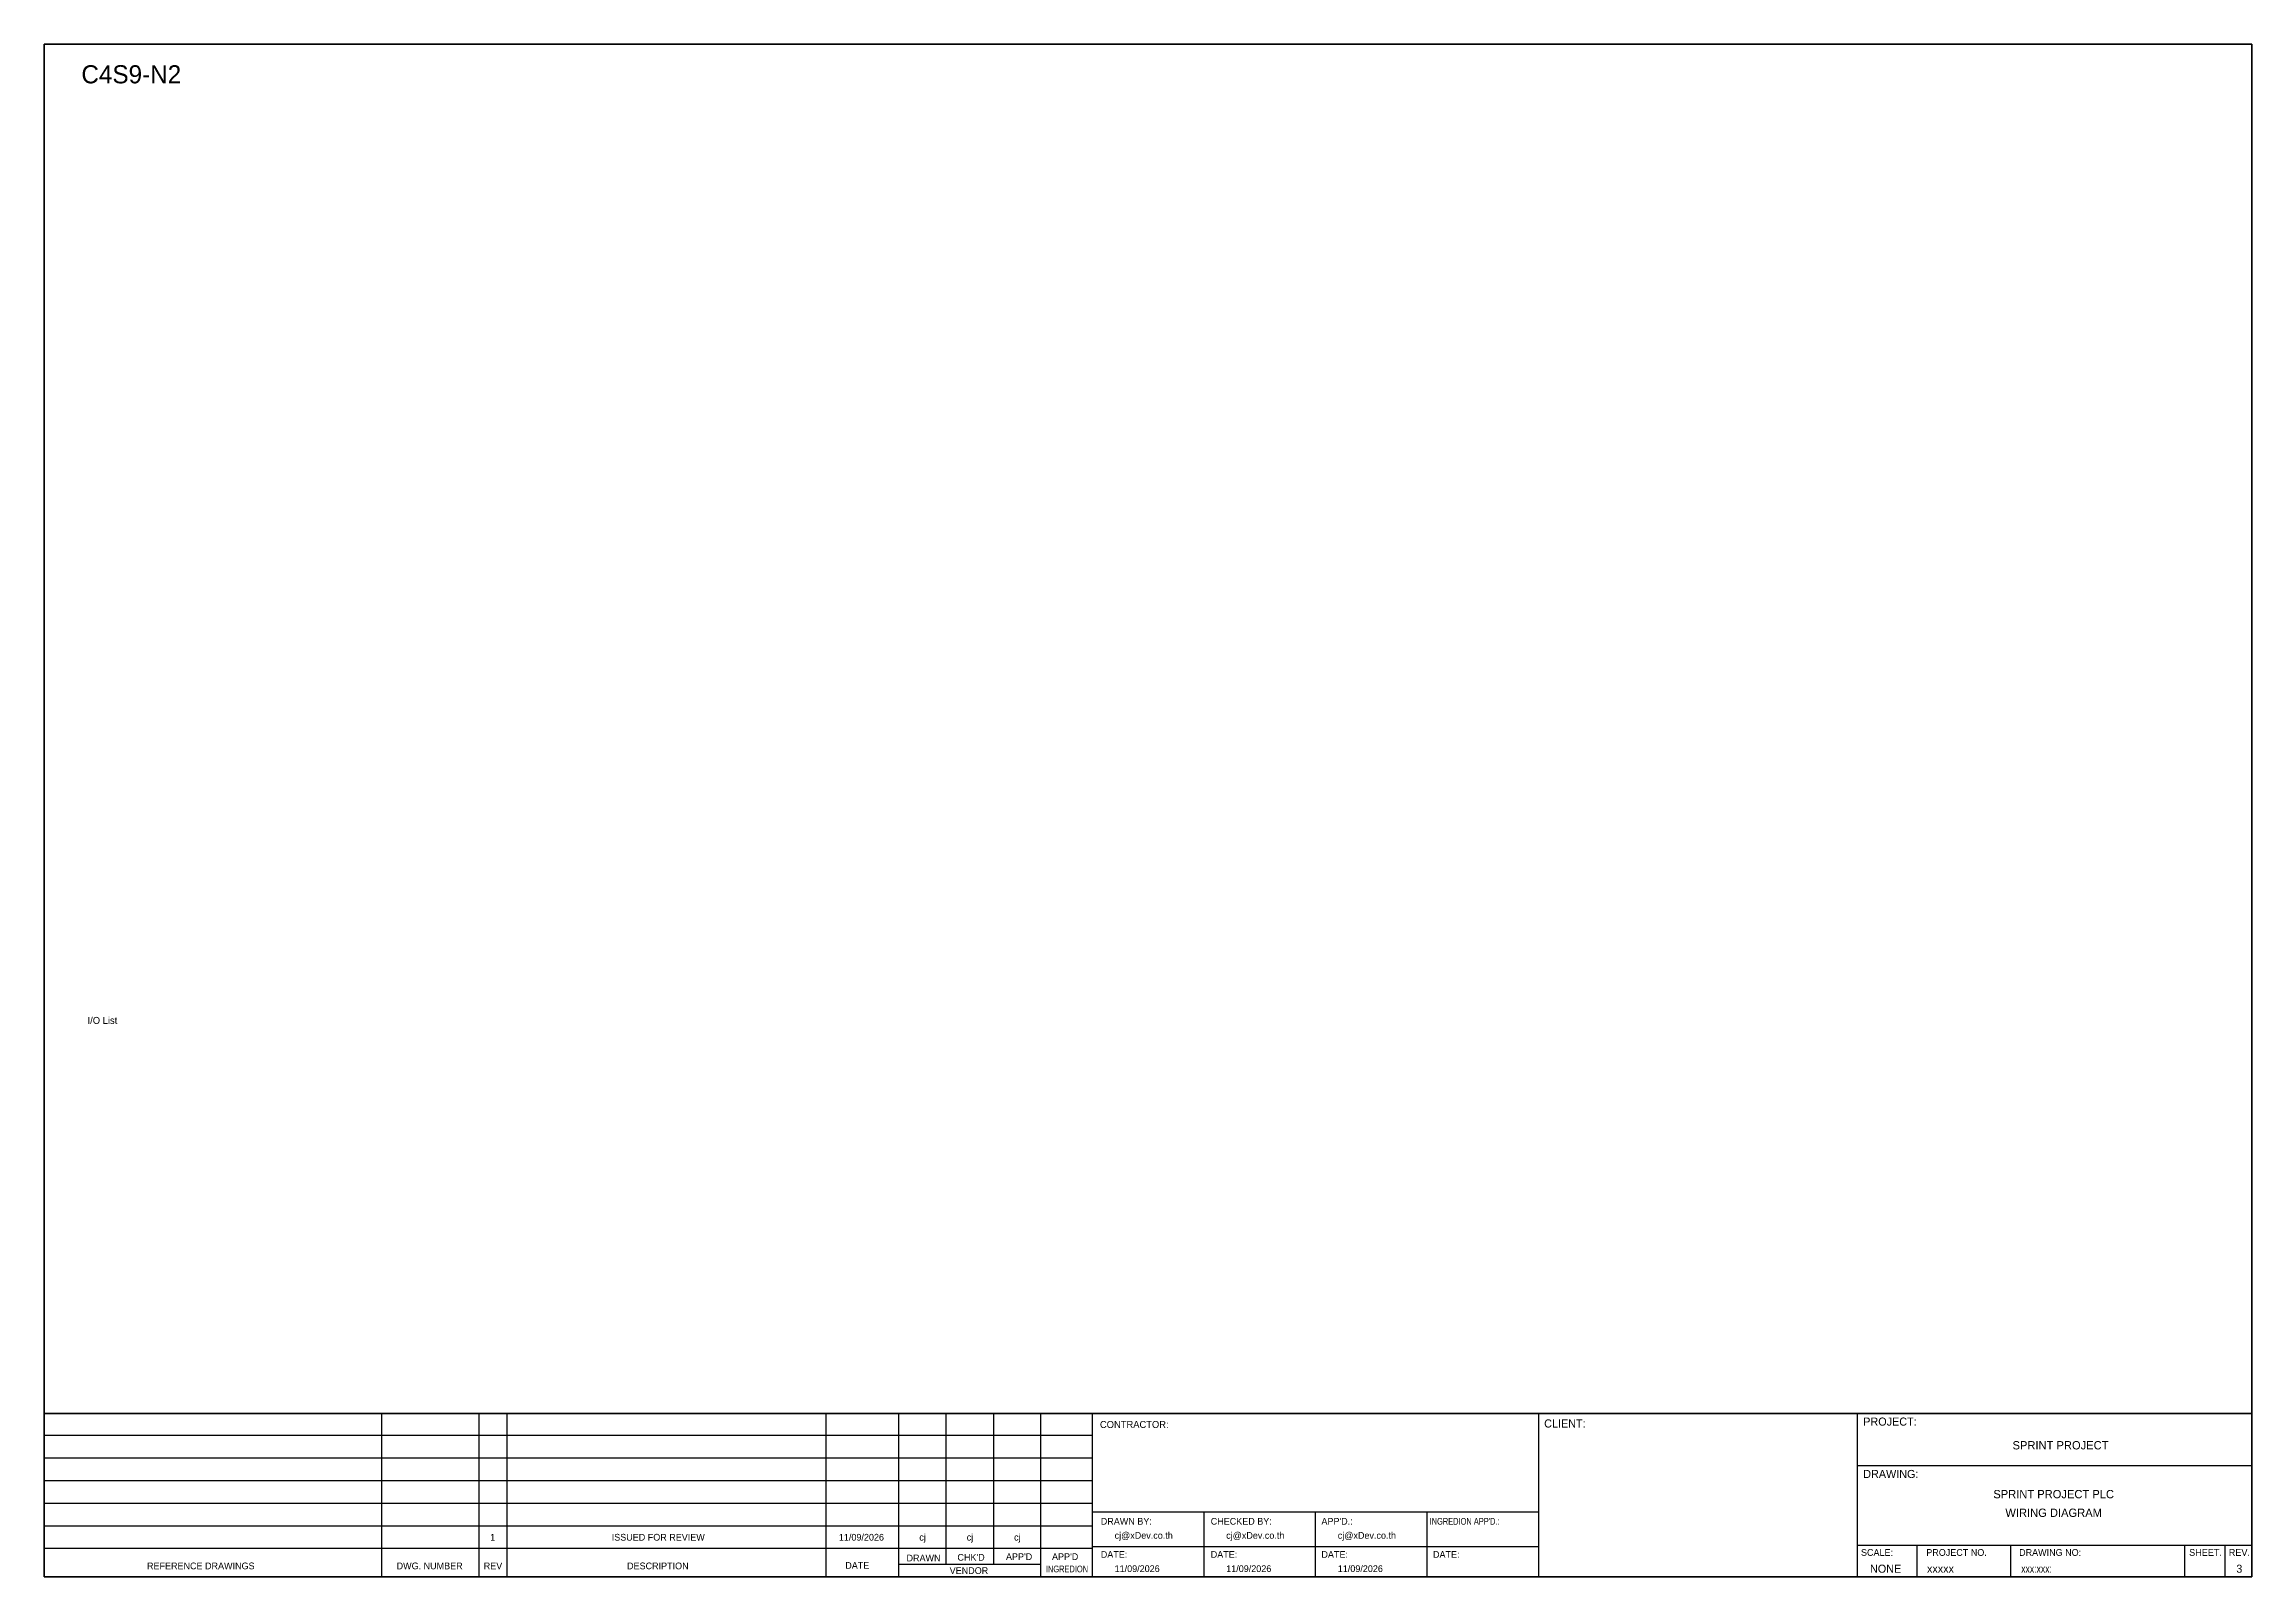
# Model space of a CAD drawing. Header units: metres. Extents: x 0 to 62600, y 0 to 2704.
# Drawn here: x 58706 to 62600, y 0 to 2704 of the extents above; entities that cross this region are included whole.
import ezdxf
from ezdxf.enums import TextEntityAlignment as Align

# ---------------------------------------------------------------- set-up
doc = ezdxf.new("R2010")
doc.units = ezdxf.units.M

msp = doc.modelspace()

# ---------------------------------------------------------------- texts
at = {"color": 2}
msp.add_text('C4S9-N2', height=32, dxfattribs=at).set_placement((58771.9, 2635))
at = {"color": 4, "ltscale": 100}
for s, p in [('SPRINT PROJECT', (62262.1, 232.2)), ('SPRINT PROJECT PLC', (62250, 146)), ('WIRING DIAGRAM', (62250, 113.1))]:
    msp.add_text(s, height=14.693, dxfattribs=at).set_placement(p, align=Align.MIDDLE_CENTER)
at = {"layer": 'GT_1', "color": 4}
for s, p in [('CLIENT:', (61351.5, 263.5)), ('PROJECT:', (61914.2, 266.8)), ('DRAWING:', (61914.2, 174.4))]:
    msp.add_text(s, height=14.25, dxfattribs=at).set_placement(p)
at = {"layer": 'MEMBER', "color": 4, "ltscale": 0.8}
for s, height, p in [('I/O List', 12.35, (58782.8, 975.6)), ('CONTRACTOR:', 12.35, (60568.1, 262.7)), ('DRAWN BY:', 11.88, (60569.6, 92.1)), ('cj@xDev.co.th', 11.875, (60594, 67.2)), ('CHECKED BY:', 11.875, (60763.5, 92.1)), ('cj@xDev.co.th', 11.875, (60790.8, 67.2)), ("APP'D.:", 11.88, (60958.7, 92.1)), ('cj@xDev.co.th', 11.875, (60987.6, 67.2)), ('DRAWN', 11.88, (60227, 27.3)), ("CHK'D", 11.88, (60316.8, 28.5)), ("APP'D", 11.88, (60402.4, 29.7)), ("APP'D", 11.88, (60483.6, 29.7)), ('DATE:', 11.88, (60569.6, 33.6)), ('DATE:', 11.88, (60763.5, 33.6)), ('DATE:', 11.88, (60958.7, 33.6)), ('DATE:', 11.88, (61155.5, 33.6)), ('SCALE:', 11.88, (61910.2, 37.1)), ('PROJECT NO.', 11.875, (62025.4, 37.1)), ('DRAWING NO:', 11.875, (62189.1, 37.1)), ('SHEET.', 12, (62488.9, 37.1)), ('REV.', 12, (62558.8, 37.1)), ('REFERENCE DRAWINGS', 11.875, (58887.6, 13.4)), ('DWG. NUMBER', 11.875, (59327.8, 13.4)), ('REV', 11.88, (59481.4, 13.4)), ('DESCRIPTION', 11.875, (59734.2, 13.4)), ('DATE', 11.88, (60119, 14.2)), ('VENDOR', 11.88, (60303.1, 5.1)), ('11/09/2026', 11.88, (60594, 8.5)), ('11/09/2026', 11.88, (60790.8, 8.5)), ('11/09/2026', 11.88, (60987.6, 8.5)), ('NONE', 14.23, (61926.2, 7.3)), ('xxxxx', 14.23, (62026.6, 7.3))]:
    msp.add_text(s, height=height, dxfattribs=at).set_placement(p)
at = {"layer": 'MEMBER', "color": 4, "ltscale": 0.8, "width": 0.8}
for s, height, p in [("INGREDION APP'D.:", 11.875, (61149.5, 92.1)), ('INGREDION', 11.88, (60472.8, 8)), ('xxx:xxx:', 14.23, (62192.8, 7.3))]:
    msp.add_text(s, height=height, dxfattribs=at).set_placement(p)
at = {"layer": 'MEMBER', "color": 4, "ltscale": 0.8}
for s, height, p in [('1', 11.9, (59497.2, 69.9)), ('ISSUED FOR REVIEW', 11.875, (59789.2, 69.9)), ('11/09/2026', 11.88, (60147.5, 69.9)), ('cj', 11.88, (60255.3, 69.9)), ('cj', 11.88, (60338.9, 69.9)), ('cj', 11.88, (60422.4, 69.9))]:
    msp.add_text(s, height=height, dxfattribs=at).set_placement(p, align=Align.MIDDLE_CENTER)
msp.add_text('3', height=14.2, dxfattribs=at).set_placement((62577.4, 7.3), align=Align.CENTER)

# ---------------------------------------------------------------- linework, layer by layer
at = {"color": 4}
for p, q in [((62008.5, 56.1), (62008.5, 0)), ((62173.8, 56.1), (62173.8, 0))]:
    msp.add_line(p, q, dxfattribs=at)
at = {"color": 4, "ltscale": 0.5}
for p, q in [((62480.9, 56.1), (62480.9, 0)), ((62480.9, 56.1), (62480.9, 0)), ((62552.1, 56.1), (62552.1, 0)), ((62552.1, 56.1), (62552.1, 0))]:
    msp.add_line(p, q, dxfattribs=at)
at = {"layer": 'GT_1', "color": 4}
for p, q in [((59301.6, 0), (59301.6, 288.2)), ((59473.5, 0), (59473.5, 288.2)), ((59522.7, 0), (59522.7, 288.2)), ((60085.3, 0), (60085.3, 288.2)), ((60213.7, 0), (60213.7, 288.2)), ((60297.2, 21.8), (60297.2, 288.2)), ((60380.7, 21.8), (60380.7, 288.2)), ((60464, 0), (60464, 288.2)), ((60555, 0), (60555, 288.2)), ((61342, 0), (61342, 288.2)), ((61904.3, 0), (61904.3, 288.2)), ((61904.3, 0), (61904.3, 288.2)), ((61904.3, 0), (61904.3, 288.2)), ((60555, 249.3), (58706.2, 249.3)), ((60555, 209.5), (58706.2, 209.5)), ((60555, 169.6), (58706.2, 169.6)), ((60555, 129.7), (58706.2, 129.7)), ((60555, 89.7), (58706.2, 89.7)), ((61342, 114.3), (60555, 114.3)), ((60751.8, 0), (60751.8, 114.3)), ((60948.5, 0), (60948.5, 114.3)), ((61145.3, 0), (61145.3, 114.3)), ((60554.9, 49.8), (58706.2, 49.8)), ((61342, 52.9), (60555, 52.9)), ((61904.3, 56.1), (62599.5, 56.1)), ((60464, 21.8), (60213.7, 21.8))]:
    msp.add_line(p, q, dxfattribs=at)
at = {"layer": 'HELPPOINT', "color": 4, "lineweight": 35}
for p, q in [((58706.2, 0), (58706.2, 2704.2)), ((58706.2, 2704.2), (62599.5, 2704.2)), ((58706.2, 0), (58706.2, 2704.2)), ((58706.2, 2704.2), (62599.5, 2704.2)), ((62599.5, 2704.2), (62599.5, 0)), ((62599.5, 2704.2), (62599.5, 0)), ((62599.5, 0), (58706.2, 0)), ((62599.5, 0), (58706.2, 0))]:
    msp.add_line(p, q, dxfattribs=at)
at = {"layer": 'HELPPOINT', "color": 4}
for p, q in [((61904.3, 196.6), (62599.5, 196.6)), ((61904.3, 196.6), (62599.5, 196.6)), ((61904.3, 56.1), (62599.5, 56.1))]:
    msp.add_line(p, q, dxfattribs=at)
at = {"layer": 'MEMBER', "color": 4, "lineweight": 35}
msp.add_line((58706.2, 288.2), (62599.5, 288.2), dxfattribs=at)
msp.add_line((58706.2, 288.2), (62599.5, 288.2), dxfattribs=at)
at = {"layer": 'MEMBER', "color": 4}
for p, q in [((61904.3, 196.6), (62599.5, 196.6)), ((61904.3, 196.6), (62599.5, 196.6)), ((61904.3, 56.1), (62599.5, 56.1)), ((61904.3, 56.1), (62599.5, 56.1))]:
    msp.add_line(p, q, dxfattribs=at)

msp.set_redraw_order([(e.dxf.handle, doc.entitydb.next_handle()) for e in msp.query("TEXT MTEXT ATTDEF DIMENSION ARC_DIMENSION")])  # texts and dimensions are drawn at this point

doc.saveas('drawing.dxf')
